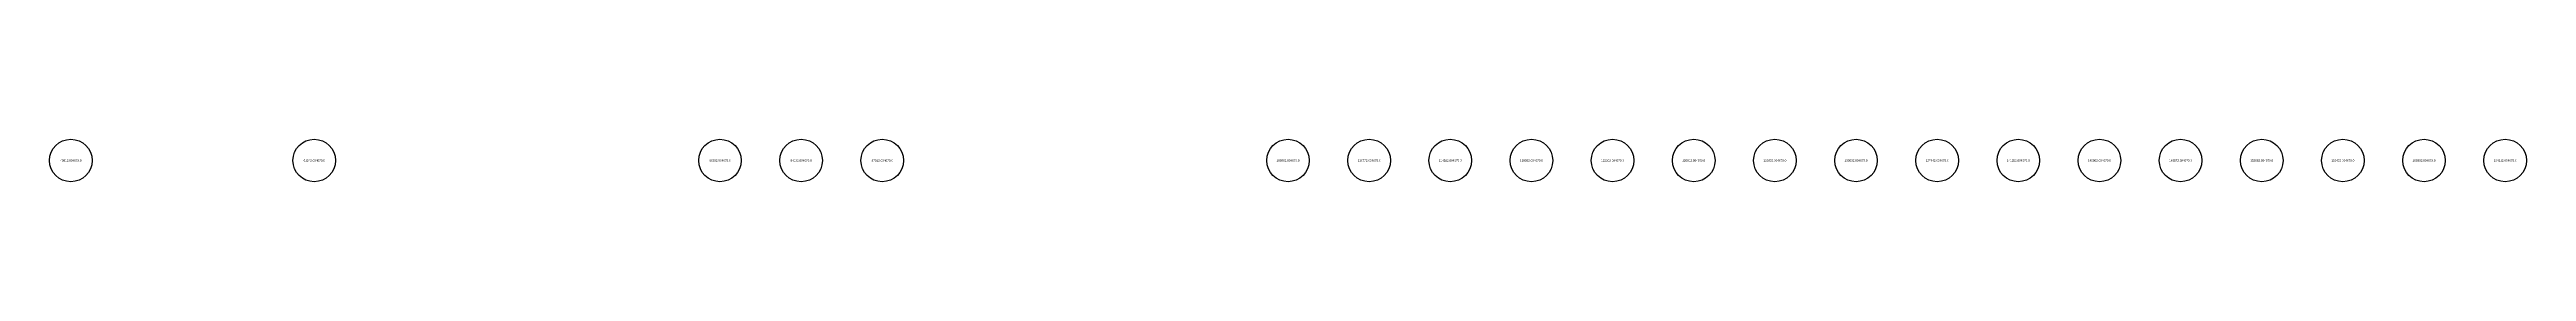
# Model space of a CAD drawing. Header units: metres. Extents: x -0.011 to 0.344, y -0.09 to 0.185.
# Drawn here: x 0.0488 to 0.1651, y 0.0937 to 0.0957 of the extents above; entities that cross this region are included whole.
import ezdxf
from ezdxf.enums import TextEntityAlignment as Align

# ---------------------------------------------------------------- set-up
doc = ezdxf.new("R2010")
doc.units = ezdxf.units.M

msp = doc.modelspace()

# ---------------------------------------------------------------- linework, layer by layer
at = {"layer": 'pins', "color": 2}
for centre in [(0.049812, 0.094679), (0.061242, 0.094679), (0.080292, 0.094679), (0.084102, 0.094679), (0.087912, 0.094679), (0.106962, 0.094679), (0.110772, 0.094679), (0.114582, 0.094679), (0.118392, 0.094679), (0.122202, 0.094679), (0.126012, 0.094679), (0.129822, 0.094679), (0.133632, 0.094679), (0.137442, 0.094679), (0.141252, 0.094679), (0.145062, 0.094679), (0.148872, 0.094679), (0.152682, 0.094679), (0.156492, 0.094679), (0.160302, 0.094679), (0.164112, 0.094679)]:
    msp.add_circle(centre, 0.001, dxfattribs=at)

# ---------------------------------------------------------------- texts
at = {"layer": 'pins-Cordinates', "color": 2}
for s, p in [('49812.094679.0', (0.049812, 0.094679)), ('61242.094679.0', (0.061242, 0.094679)), ('80292.094679.0', (0.080292, 0.094679)), ('84102.094679.0', (0.084102, 0.094679)), ('87912.094679.0', (0.087912, 0.094679)), ('106962.094679.0', (0.106962, 0.094679)), ('110772.094679.0', (0.110772, 0.094679)), ('114582.094679.0', (0.114582, 0.094679)), ('118392.094679.0', (0.118392, 0.094679)), ('122202.094679.0', (0.122202, 0.094679)), ('126012.094679.0', (0.126012, 0.094679)), ('129822.094679.0', (0.129822, 0.094679)), ('133632.094679.0', (0.133632, 0.094679)), ('137442.094679.0', (0.137442, 0.094679)), ('141252.094679.0', (0.141252, 0.094679)), ('145062.094679.0', (0.145062, 0.094679)), ('148872.094679.0', (0.148872, 0.094679)), ('152682.094679.0', (0.152682, 0.094679)), ('156492.094679.0', (0.156492, 0.094679)), ('160302.094679.0', (0.160302, 0.094679)), ('164112.094679.0', (0.164112, 0.094679))]:
    msp.add_text(s, height=0.0001, dxfattribs=at).set_placement(p, align=Align.MIDDLE_CENTER)

doc.saveas('drawing.dxf')
